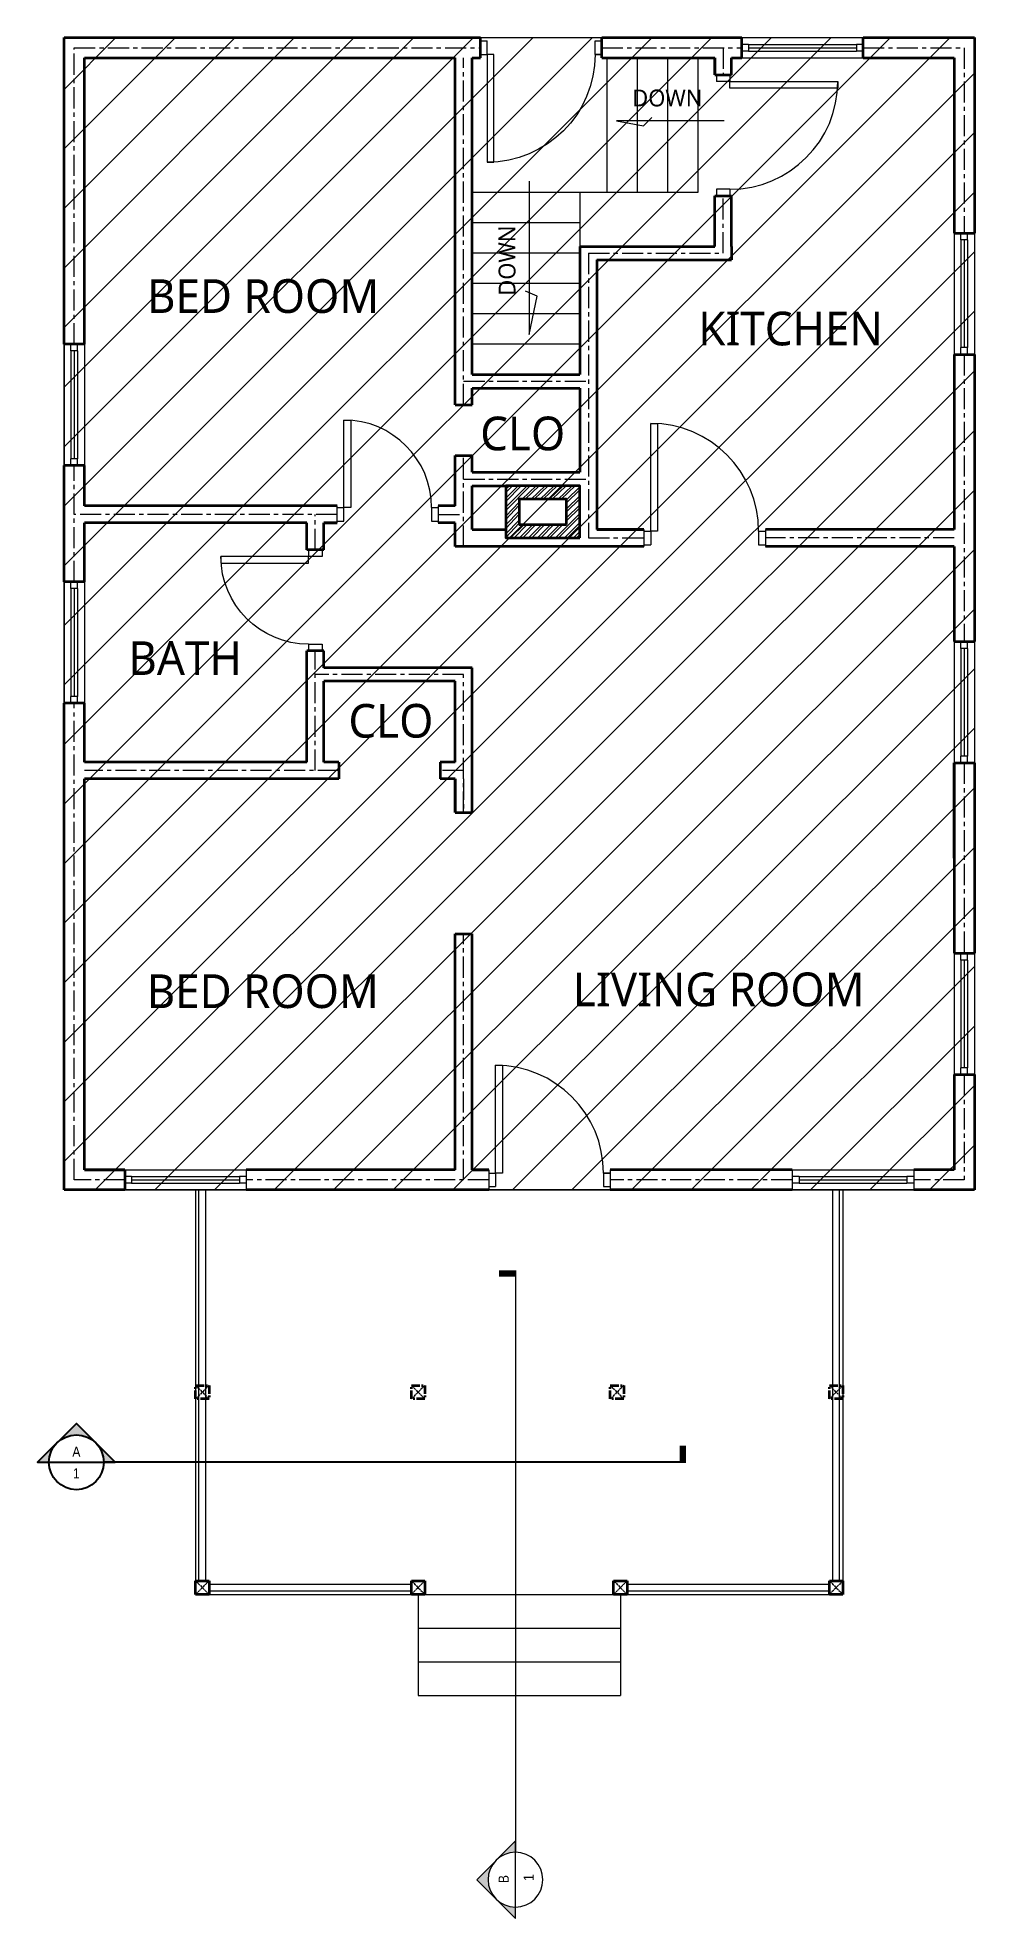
# Model space of a CAD drawing. Header units: inches. Extents: x -562 to 8953, y -6490 to -2066.
# Drawn here: x 6155 to 6433, y -3670 to -3111 of the extents above; entities that cross this region are included whole.
import ezdxf
from ezdxf.enums import TextEntityAlignment as Align

# ---------------------------------------------------------------- set-up
doc = ezdxf.new("R2010")
doc.units = ezdxf.units.IN
doc.header["$MEASUREMENT"] = 0
doc.linetypes.add('CENTER', pattern=[2, 1.25, -0.25, 0.25, -0.25])
for name, color, linetype, lineweight in [('cen', 10, 'CENTER', 9), ('DIM', 1, 'Continuous', 9), ('exsist building view line', 8, 'Continuous', 13), ('wall', 70, 'Continuous', 35), ('wall view line', 70, 'Continuous', 13), ('window', 160, 'Continuous', 13), ('wood', 40, 'Continuous', 9)]:
    doc.layers.add(name, color=color, linetype=linetype, lineweight=lineweight)
doc.layers.add('HA', color=7, linetype='Continuous', lineweight=0, true_color=0x999999)
doc.layers.add('RCP-MRKR', color=2, linetype='Continuous')
doc.styles.add('ARCH-D', font='arch-d.shx', dxfattribs={"width": 0.9})

msp = doc.modelspace()

# ---------------------------------------------------------------- texts
at = {"color": 252, "true_color": 0x939598, "attachment_point": 1}
for s, width, insert, char_height in [('{\\fYu Gothic UI|b0|i0|c128|p34;DOWN}', 48.5081, (6331.24, -3126.85), 5), ('{\\fYu Gothic UI|b0|i0|c128|p34;BED ROOM}', 77.8826, (6187.31, -3183.14), 10), ('{\\fYu Gothic UI|b0|i0|c128|p34;KITCHEN}', 56.1782, (6350.83, -3192.77), 10), ('{\\fYu Gothic UI|b0|i0|c128|p34;CLO}', 48.5081, (6286.14, -3223.91), 10), ('{\\fYu Gothic UI|b0|i0|c128|p34;BATH}', 34.6296, (6181.78, -3290.57), 10), ('{\\fYu Gothic UI|b0|i0|c128|p34;CLO}', 48.5081, (6247.05, -3309.19), 10), ('{\\fYu Gothic UI|b0|i0|c128|p34;BED ROOM}', 77.8826, (6187.21, -3389.44), 10), ('{\\fYu Gothic UI|b0|i0|c128|p34;LIVING ROOM}', 94.7034, (6313.64, -3388.9), 10)]:
    msp.add_mtext_dynamic_manual_height_columns(s, width=width, gutter_width=1, heights=[0], dxfattribs=dict(at, insert=insert, char_height=char_height))
at = {"color": 252, "true_color": 0x939598, "insert": (6291.64, -3188.05), "char_height": 5, "attachment_point": 1, "rotation": 90.2388}
msp.add_mtext_dynamic_manual_height_columns('{\\fYu Gothic UI|b0|i0|c128|p34;DOWN}', width=22.5335, gutter_width=1, heights=[0], dxfattribs=at)

# ---------------------------------------------------------------- blocks, each defined once
blk = doc.blocks.new('door36')
at = {"layer": 'wood', "color": 252, "true_color": 0x939598}
for p, q in [((2, 5), (2, 37)), ((2, 37), (4, 37)), ((4, 37), (4, 5)), ((0, 6), (0, 0)), ((36, 6), (36, 0)), ((0, 5), (2, 5)), ((0, 5), (2, 5)), ((0, 1), (2, 1)), ((2, 5), (2, 1)), ((4, 5), (2, 5)), ((34, 5), (36, 5)), ((36, 5), (34, 5)), ((34, 5), (34, 1)), ((34, 1), (36, 1))]:
    blk.add_line(p, q, dxfattribs=at)
blk.add_arc((2, 5), 32, 0, 90, dxfattribs=at)
blk = doc.blocks.new('window')
at = {"layer": 'window', "color": 252, "true_color": 0x939598}
for p, q in [((0, 6), (0, 0)), ((0, 6), (36, 6)), ((36, 6), (36, 0)), ((2, 4), (0, 4)), ((2, 2), (0, 2)), ((0, 0), (36, 0)), ((2, 4), (2, 2)), ((2, 4), (34, 4)), ((2, 3), (34, 3)), ((2, 2), (34, 2)), ((34, 4), (34, 2)), ((36, 4), (34, 4)), ((36, 2), (34, 2))]:
    blk.add_line(p, q, dxfattribs=at)
blk = doc.blocks.new('small door')
at = {"layer": 'wood', "color": 252, "true_color": 0x939598}
for p, q in [((2, 4.5), (2, 36.5)), ((2, 36.5), (4, 36.5)), ((4, 36.5), (4, 4.5)), ((0, 5), (0, 0)), ((0, 4.5), (2, 4.5)), ((0, 0.5), (2, 0.5)), ((2, 4.5), (2, 0.5)), ((4, 4.5), (2, 4.5)), ((34, 4.5), (34, 0.5)), ((34, 4.5), (36, 4.5)), ((34, 0.5), (36, 0.5)), ((36, 5), (36, 0))]:
    blk.add_line(p, q, dxfattribs=at)
blk.add_arc((2, 4.5), 32, 0, 90, dxfattribs=at)
blk = doc.blocks.new('ddd')
at = {"layer": 'wood', "color": 252, "true_color": 0x939598}
for p, q in [((2, 4.5), (2, 30.5)), ((2, 30.5), (4, 30.5)), ((4, 30.5), (4, 4.5)), ((0, 0), (0, 5)), ((0, 4.5), (2, 4.5)), ((0, 0.5), (2, 0.5)), ((2, 0.5), (2, 4.5)), ((4, 4.5), (2, 4.5)), ((28, 4.5), (28, 0.5)), ((28, 4.5), (30, 4.5)), ((28, 0.5), (30, 0.5)), ((30, 5), (30, 0))]:
    blk.add_line(p, q, dxfattribs=at)
blk.add_arc((2, 4.5), 26, 0, 90, dxfattribs=at)
blk = doc.blocks.new('4X9 POST')
at = {"layer": 'cen', "ltscale": 0.5}
for p, q in [((2, 2), (-2, -2)), ((-2, 2), (2, -2))]:
    blk.add_line(p, q, dxfattribs=at)
at = {"layer": 'wall', "color": 2, "linetype": 'CENTER', "ltscale": 2}
for p, q in [((-2, -2), (-2, 2)), ((-2, 2), (2, 2)), ((2, 2), (2, -2)), ((2, -2), (-2, -2))]:
    blk.add_line(p, q, dxfattribs=at)
blk = doc.blocks.new('Anno_Arrow_A2')
at = {"linetype": 'ByBlock', "lineweight": -2}
h = blk.add_hatch(color=0, dxfattribs=at)
h.paths.add_polyline_path([(-1.77, 1.77), (-3.54, 0), (-2.5, 0, -0.198912)])
h.paths.add_polyline_path([(0, 3.54), (-1.77, 1.77, -0.414214), (1.77, 1.77)])
h.paths.add_polyline_path([(2.37, 1.16), (2.25, 1.1, -0.114349), (2.5, 0), (3.54, 0)])
h.paths.add_polyline_path([(1.77, 1.77, -0.082683), (2.25, 1.1), (2.37, 1.16)])
at = {"color": 0, "linetype": 'ByBlock', "lineweight": -2}
blk.add_lwpolyline([(-2.5, 0), (-3.54, 0), (0, 3.54), (3.54, 0), (2.5, 0)], dxfattribs=at)
blk = doc.blocks.new('*U257')
at = {"color": 3}
blk.add_line((-5.65, 0), (-0.254, 0), dxfattribs=at)
at = {"color": 7, "linetype": 'ByBlock', "lineweight": -2}
blk.add_line((0.254, 0), (-0.254, 0), dxfattribs=at)
at = {"color": 3, "const_width": 0.06}
blk.add_lwpolyline([(-5.621, -0.154), (-5.621, -0.002)], dxfattribs=at)
at = {"color": 4, "linetype": 'ByBlock', "lineweight": -2}
blk.add_circle((0, 0), 0.254, dxfattribs=at)
at = {"color": 3, "xscale": -0.10155603173625, "yscale": 0.10155603173625, "zscale": 0.10155603173625, "rotation": 180}
blk.add_blockref('Anno_Arrow_A2', (0, 0), dxfattribs=at)
at = {"color": 0, "linetype": 'ByBlock', "lineweight": -2, "style": 'ARCH-D', "width": 0.9}
blk.add_attdef('#', text='', height=0.0938, dxfattribs=at).set_placement((0, 0.055), align=Align.CENTER)
blk.add_attdef('SHT', text='', height=0.0938, dxfattribs=at).set_placement((0, -0.051), align=Align.TOP_CENTER)
blk = doc.blocks.new('rrr')
at = {"color": 7, "linetype": 'ByBlock', "lineweight": -2}
blk.add_line((34.92, 91.62), (34.92, 75.37), dxfattribs=at)
at = {"color": 3}
blk.add_line((34.92, -97.32), (34.92, 75.37), dxfattribs=at)
at = {"color": 3, "const_width": 1.92}
blk.add_lwpolyline([(30, -96.37), (34.87, -96.37)], dxfattribs=at)
at = {"color": 4, "linetype": 'ByBlock', "lineweight": -2}
blk.add_circle((34.92, 83.5), 8.12, dxfattribs=at)
at = {"color": 3, "xscale": 3.24979301556, "yscale": 3.24979301556, "zscale": 3.24979301556, "rotation": 90}
blk.add_blockref('Anno_Arrow_A2', (34.92, 83.5), dxfattribs=at)
at = {"color": 0, "linetype": 'ByBlock', "lineweight": -2, "style": 'ARCH-D', "width": 0.9}
blk.add_attdef('B', text='', height=3, rotation=90, dxfattribs=at).set_placement((29.91, 83.33), align=Align.TOP_CENTER)
blk.add_attdef('1', text='', height=3, rotation=90, dxfattribs=at).set_placement((40.33, 82.87), align=Align.CENTER)

# ---------------------------------------------------------------- hatches: boundary and pattern name
at = {"layer": 'exsist building view line', "ltscale": 100}
h = msp.add_hatch(dxfattribs=at)
h.set_pattern_fill('ANSI31', color=256)
h.paths.add_polyline_path([(6282.99, -3240.16), (6314.32, -3240.16), (6314.32, -3216.16), (6282.99, -3216.16)], flags=9)
h.paths.add_polyline_path([(6183.5, -3199.39), (6260.74, -3199.39), (6260.74, -3175.4), (6183.5, -3175.4)], flags=9)
h.paths.add_polyline_path([(6177.97, -3306.65), (6217.99, -3306.65), (6217.99, -3282.66), (6177.97, -3282.66)], flags=9)
at = {"layer": 'HA', "ltscale": 100}
h = msp.add_hatch(dxfattribs=at)
h.set_pattern_fill('ANSI31', color=256, scale=100)
h.set_pattern_definition([(45, (-221.075, 0), (-8.838835, 8.838835), [])])
h.paths.add_polyline_path([(6162.73, -3111.43), (6432.73, -3111.43), (6432.73, -3453.43), (6162.73, -3453.43)])
at = {"layer": 'wall view line', "true_color": 0x939598}
h = msp.add_hatch(dxfattribs=at)
h.set_pattern_fill('ANSI32', color=252, scale=5)
h.set_pattern_definition([(45, (24527313.0394, -40408547.1634), (-1.325825214725, 1.325825214725), []), (45, (24527313.9233, -40408547.1634), (-1.325825214725, 1.325825214725), [])])
h.paths.add_polyline_path([(6311.73, -3255.93), (6311.73, -3248.43), (6297.73, -3248.43), (6297.73, -3255.93)], flags=16)
h.paths.add_polyline_path([(6315.73, -3259.93), (6315.73, -3244.43), (6293.73, -3244.43), (6293.73, -3259.93)])

# ---------------------------------------------------------------- linework, layer by layer
at = {"layer": 'cen', "color": 252, "ltscale": 5, "true_color": 0x939598}
for p, q in [((6165.73, -3114.43), (6286.23, -3114.43)), ((6165.73, -3202.43), (6165.73, -3114.43)), ((6322.23, -3114.43), (6363.73, -3114.43)), ((6358.23, -3114.43), (6358.23, -3122.43)), ((6399.73, -3114.43), (6429.73, -3114.43)), ((6429.73, -3114.43), (6429.73, -3169.43)), ((6281.23, -3220.43), (6281.23, -3117.43)), ((6358.23, -3175.43), (6358.23, -3158.43)), ((6318.23, -3175.43), (6318.23, -3259.93)), ((6318.23, -3175.43), (6358.23, -3175.43)), ((6429.73, -3205.43), (6429.73, -3290.68)), ((6281.23, -3213.43), (6318.23, -3213.43)), ((6281.23, -3262.43), (6281.23, -3235.43)), ((6165.73, -3272.93), (6165.73, -3238.43)), ((6281.23, -3242.43), (6318.23, -3242.43)), ((6243.73, -3252.93), (6165.73, -3252.93)), ((6237.23, -3263.43), (6237.23, -3252.93)), ((6273.73, -3252.93), (6281.23, -3252.93)), ((6318.23, -3259.93), (6334.73, -3259.93)), ((6426.73, -3259.93), (6370.73, -3259.93)), ((6237.23, -3328.93), (6237.23, -3293.43)), ((6281.23, -3300.43), (6237.23, -3300.43)), ((6281.23, -3341.43), (6281.23, -3300.43)), ((6165.73, -3450.43), (6165.73, -3308.93)), ((6244.23, -3328.93), (6168.73, -3328.93)), ((6281.23, -3328.93), (6274.23, -3328.93)), ((6281.23, -3331.43), (6281.23, -3341.43)), ((6429.73, -3326.68), (6429.73, -3383.18)), ((6281.23, -3450.43), (6281.23, -3377.43)), ((6429.73, -3419.18), (6429.73, -3450.43)), ((6180.73, -3450.43), (6165.73, -3450.43)), ((6288.73, -3450.43), (6216.73, -3450.43)), ((6378.73, -3450.43), (6324.73, -3450.43)), ((6429.73, -3450.43), (6414.73, -3450.43))]:
    msp.add_line(p, q, dxfattribs=at)
at = {"layer": 'cen', "ltscale": 0.5}
for p, q in [((6269.73, -3511.43), (6265.73, -3515.43)), ((6265.73, -3511.43), (6269.73, -3515.43)), ((6205.73, -3569.43), (6201.73, -3573.43)), ((6201.73, -3569.43), (6205.73, -3573.43)), ((6269.73, -3569.43), (6265.73, -3573.43)), ((6265.73, -3569.43), (6269.73, -3573.43)), ((6329.73, -3569.43), (6325.73, -3573.43)), ((6325.73, -3569.43), (6329.73, -3573.43)), ((6393.73, -3569.43), (6389.73, -3573.43)), ((6389.73, -3569.43), (6393.73, -3573.43))]:
    msp.add_line(p, q, dxfattribs=at)
at = {"layer": 'DIM', "color": 252, "lineweight": 13, "ltscale": 100}
msp.add_lwpolyline([(6162.73, -3111.43), (6432.73, -3111.43), (6432.73, -3453.43), (6162.73, -3453.43)], close=True, dxfattribs=at)
at = {"layer": 'wall', "color": 252, "true_color": 0x939598}
for p, q in [((6162.73, -3111.43), (6286.23, -3111.43)), ((6162.73, -3202.43), (6162.73, -3111.43)), ((6286.23, -3117.43), (6286.23, -3111.43)), ((6322.23, -3111.43), (6363.73, -3111.43)), ((6322.23, -3117.43), (6322.23, -3111.43)), ((6363.73, -3117.43), (6363.73, -3111.43)), ((6399.73, -3111.43), (6432.73, -3111.43)), ((6399.73, -3117.43), (6399.73, -3111.43)), ((6432.73, -3111.43), (6432.73, -3169.43)), ((6168.73, -3117.43), (6278.73, -3117.43)), ((6168.73, -3202.43), (6168.73, -3117.43)), ((6278.73, -3220.43), (6278.73, -3117.43)), ((6283.73, -3117.43), (6286.23, -3117.43)), ((6283.73, -3211.43), (6283.73, -3117.43)), ((6322.23, -3117.43), (6355.73, -3117.43)), ((6355.73, -3122.43), (6355.73, -3117.43)), ((6355.73, -3117.43), (6355.73, -3122.43)), ((6360.73, -3117.43), (6363.73, -3117.43)), ((6360.73, -3122.43), (6360.73, -3117.43)), ((6360.73, -3117.43), (6363.73, -3117.43)), ((6399.73, -3117.43), (6426.73, -3117.43)), ((6426.73, -3117.43), (6426.73, -3169.43)), ((6355.73, -3122.43), (6360.73, -3122.43)), ((6355.73, -3173.43), (6355.73, -3158.43)), ((6355.73, -3158.43), (6360.73, -3158.43)), ((6360.73, -3173.43), (6360.73, -3158.43)), ((6426.73, -3169.43), (6432.73, -3169.43)), ((6315.73, -3173.43), (6315.73, -3211.43)), ((6315.73, -3173.43), (6355.73, -3173.43)), ((6320.73, -3173.43), (6355.73, -3173.43)), ((6360.73, -3173.43), (6360.73, -3177.43)), ((6320.73, -3177.43), (6360.73, -3177.43)), ((6320.73, -3177.43), (6320.73, -3257.43)), ((6168.73, -3202.43), (6162.73, -3202.43)), ((6426.73, -3205.43), (6426.73, -3257.43)), ((6426.73, -3205.43), (6432.73, -3205.43)), ((6432.73, -3205.43), (6432.73, -3290.68)), ((6283.73, -3211.43), (6315.73, -3211.43)), ((6278.73, -3220.43), (6283.73, -3220.43)), ((6283.73, -3220.43), (6283.73, -3215.43)), ((6283.73, -3220.43), (6283.73, -3215.43)), ((6283.73, -3215.43), (6315.73, -3215.43)), ((6315.73, -3215.43), (6315.73, -3240.43)), ((6278.73, -3250.43), (6278.73, -3235.43)), ((6278.73, -3250.43), (6278.73, -3235.43)), ((6278.73, -3235.43), (6283.73, -3235.43)), ((6283.73, -3240.43), (6283.73, -3235.43)), ((6162.73, -3272.93), (6162.73, -3238.43)), ((6168.73, -3238.43), (6162.73, -3238.43)), ((6168.73, -3250.43), (6168.73, -3238.43)), ((6168.73, -3250.43), (6168.73, -3238.43)), ((6283.73, -3240.43), (6315.73, -3240.43)), ((6283.73, -3257.43), (6283.73, -3244.43)), ((6283.73, -3244.43), (6293.73, -3244.43)), ((6243.73, -3250.43), (6168.73, -3250.43)), ((6278.73, -3250.43), (6273.73, -3250.43)), ((6278.73, -3250.43), (6273.73, -3250.43)), ((6234.73, -3255.43), (6168.73, -3255.43)), ((6168.73, -3272.93), (6168.73, -3255.43)), ((6234.73, -3263.43), (6234.73, -3255.43)), ((6243.73, -3255.43), (6239.73, -3255.43)), ((6239.73, -3263.43), (6239.73, -3255.43)), ((6239.73, -3255.43), (6243.73, -3255.43)), ((6239.73, -3255.43), (6243.73, -3255.43)), ((6278.73, -3255.43), (6273.73, -3255.43)), ((6278.73, -3262.43), (6278.73, -3255.43)), ((6283.73, -3257.43), (6293.73, -3257.43)), ((6334.73, -3257.43), (6320.73, -3257.43)), ((6320.73, -3257.43), (6334.73, -3257.43)), ((6426.73, -3257.43), (6370.73, -3257.43)), ((6239.73, -3263.43), (6234.73, -3263.43)), ((6283.73, -3262.43), (6278.73, -3262.43)), ((6334.73, -3262.43), (6283.73, -3262.43)), ((6426.73, -3262.43), (6370.73, -3262.43)), ((6426.73, -3262.43), (6426.73, -3290.68)), ((6168.73, -3272.93), (6162.73, -3272.93)), ((6426.73, -3290.68), (6432.73, -3290.68)), ((6234.73, -3326.43), (6234.73, -3293.43)), ((6239.73, -3293.43), (6234.73, -3293.43)), ((6239.73, -3298.43), (6239.73, -3293.43)), ((6239.73, -3298.43), (6239.73, -3293.43)), ((6278.73, -3298.43), (6239.73, -3298.43)), ((6283.73, -3298.43), (6278.73, -3298.43)), ((6283.73, -3341.43), (6283.73, -3298.43)), ((6239.73, -3326.43), (6239.73, -3302.43)), ((6278.73, -3302.43), (6239.73, -3302.43)), ((6278.73, -3326.43), (6278.73, -3302.43)), ((6162.73, -3453.43), (6162.73, -3308.93)), ((6168.73, -3308.93), (6162.73, -3308.93)), ((6168.73, -3326.43), (6168.73, -3308.93)), ((6234.73, -3326.43), (6168.73, -3326.43)), ((6244.23, -3326.43), (6239.73, -3326.43)), ((6244.23, -3326.43), (6244.23, -3331.43)), ((6278.73, -3326.43), (6274.23, -3326.43)), ((6274.23, -3326.43), (6274.23, -3331.43)), ((6244.23, -3331.43), (6168.73, -3331.43)), ((6168.73, -3447.43), (6168.73, -3331.43)), ((6278.73, -3331.43), (6274.23, -3331.43)), ((6278.73, -3341.43), (6278.73, -3331.43)), ((6278.73, -3331.43), (6278.73, -3341.43)), ((6426.73, -3326.68), (6426.73, -3383.18)), ((6426.73, -3354.93), (6426.73, -3326.68)), ((6426.73, -3326.68), (6432.73, -3326.68)), ((6432.73, -3326.68), (6432.73, -3383.18)), ((6168.73, -3338.43), (6168.73, -3337.43)), ((6278.73, -3338.43), (6278.73, -3337.43)), ((6278.73, -3341.43), (6283.73, -3341.43)), ((6278.73, -3447.43), (6278.73, -3377.43)), ((6278.73, -3377.43), (6283.73, -3377.43)), ((6283.73, -3447.43), (6283.73, -3377.43)), ((6426.73, -3383.18), (6432.73, -3383.18)), ((6426.73, -3419.18), (6426.73, -3447.43)), ((6426.73, -3419.18), (6432.73, -3419.18)), ((6432.73, -3419.18), (6432.73, -3453.43)), ((6180.73, -3447.43), (6168.73, -3447.43)), ((6168.73, -3447.43), (6180.73, -3447.43)), ((6180.73, -3447.43), (6180.73, -3453.43)), ((6278.73, -3447.43), (6216.73, -3447.43)), ((6288.73, -3447.43), (6283.73, -3447.43)), ((6283.73, -3447.43), (6288.73, -3447.43)), ((6378.73, -3447.43), (6324.73, -3447.43)), ((6426.73, -3447.43), (6414.73, -3447.43)), ((6426.73, -3447.43), (6414.73, -3447.43)), ((6180.73, -3453.43), (6162.73, -3453.43)), ((6288.73, -3453.43), (6216.73, -3453.43)), ((6378.73, -3453.43), (6324.73, -3453.43)), ((6432.73, -3453.43), (6414.73, -3453.43))]:
    msp.add_line(p, q, dxfattribs=at)
at = {"layer": 'wall', "color": 2, "linetype": 'CENTER', "ltscale": 2}
for p, q in [((6265.73, -3515.43), (6265.73, -3511.43)), ((6265.73, -3511.43), (6269.73, -3511.43)), ((6269.73, -3515.43), (6265.73, -3515.43)), ((6269.73, -3511.43), (6269.73, -3515.43))]:
    msp.add_line(p, q, dxfattribs=at)
at = {"layer": 'wall', "color": 2, "ltscale": 2}
for p, q in [((6201.73, -3573.43), (6201.73, -3569.43)), ((6201.73, -3569.43), (6205.73, -3569.43)), ((6205.73, -3569.43), (6205.73, -3573.43)), ((6265.73, -3573.43), (6265.73, -3569.43)), ((6265.73, -3569.43), (6269.73, -3569.43)), ((6269.73, -3569.43), (6269.73, -3573.43)), ((6325.73, -3573.43), (6325.73, -3569.43)), ((6325.73, -3569.43), (6329.73, -3569.43)), ((6329.73, -3569.43), (6329.73, -3573.43)), ((6389.73, -3573.43), (6389.73, -3569.43)), ((6389.73, -3569.43), (6393.73, -3569.43)), ((6393.73, -3569.43), (6393.73, -3573.43)), ((6205.73, -3573.43), (6201.73, -3573.43)), ((6269.73, -3573.43), (6265.73, -3573.43)), ((6329.73, -3573.43), (6325.73, -3573.43)), ((6393.73, -3573.43), (6389.73, -3573.43))]:
    msp.add_line(p, q, dxfattribs=at)
at = {"layer": 'wall', "color": 252, "true_color": 0x939598}
for points in [[(6315.73, -3259.93), (6315.73, -3244.43), (6293.73, -3244.43), (6293.73, -3259.93)], [(6311.73, -3255.93), (6311.73, -3248.43), (6297.73, -3248.43), (6297.73, -3255.93)]]:
    msp.add_lwpolyline(points, close=True, dxfattribs=at)
at = {"layer": 'wall view line', "color": 252, "true_color": 0x939598}
for p, q in [((6283.73, -3117.43), (6286.23, -3117.43)), ((6323.73, -3117.43), (6323.73, -3157.43)), ((6332.73, -3117.43), (6332.73, -3157.43)), ((6341.73, -3117.43), (6341.73, -3157.43)), ((6355.73, -3117.43), (6350.73, -3117.43)), ((6350.73, -3117.43), (6350.73, -3157.43)), ((6358.54, -3136.16), (6326.54, -3136.16)), ((6326.54, -3136.16), (6334.54, -3137.66)), ((6334.54, -3137.66), (6337.04, -3135.16)), ((6315.73, -3157.43), (6283.73, -3157.43)), ((6300.65, -3154), (6300.65, -3199.51)), ((6350.73, -3157.43), (6315.73, -3157.43)), ((6315.73, -3157.43), (6315.73, -3173.43)), ((6315.73, -3166.43), (6283.73, -3166.43)), ((6315.73, -3175.43), (6283.73, -3175.43)), ((6315.73, -3184.43), (6283.73, -3184.43)), ((6303.04, -3188.16), (6299.54, -3186.66)), ((6300.65, -3199.51), (6303.04, -3188.16)), ((6315.73, -3193.43), (6283.73, -3193.43)), ((6315.73, -3202.43), (6283.73, -3202.43)), ((6283.73, -3235.43), (6283.73, -3240.43)), ((6162.73, -3453.43), (6432.73, -3453.43)), ((6297.73, -3453.43), (6297.73, -3453.43))]:
    msp.add_line(p, q, dxfattribs=at)
at = {"layer": 'wall view line'}
for p, q in [((6201.73, -3453.43), (6201.73, -3573.43)), ((6393.73, -3453.43), (6393.73, -3573.43)), ((6201.73, -3573.43), (6393.73, -3573.43)), ((6267.73, -3573.43), (6267.73, -3603.43)), ((6327.73, -3573.43), (6327.73, -3603.43)), ((6267.73, -3583.43), (6327.73, -3583.43)), ((6267.73, -3593.43), (6327.73, -3593.43)), ((6267.73, -3603.43), (6327.73, -3603.43))]:
    msp.add_line(p, q, dxfattribs=at)
at = {"layer": 'wood', "color": 2}
for p, q in [((6202.73, -3569.43), (6202.73, -3453.43)), ((6204.73, -3569.43), (6204.73, -3453.43)), ((6390.73, -3569.43), (6390.73, -3453.43)), ((6392.73, -3569.43), (6392.73, -3453.43)), ((6205.73, -3570.43), (6265.73, -3570.43)), ((6329.73, -3570.43), (6389.73, -3570.43)), ((6205.73, -3572.43), (6265.73, -3572.43)), ((6329.73, -3572.43), (6389.73, -3572.43))]:
    msp.add_line(p, q, dxfattribs=at)

# ---------------------------------------------------------------- block references
at = {"layer": 'RCP-MRKR'}
ref = msp.add_blockref('*U257', (6166.36, -3534.24), dxfattribs=dict(at, xscale=32, yscale=32, zscale=32, rotation=180))
ref.add_attrib('#', '1', dxfattribs={"layer": '0', "color": 0, "linetype": 'ByBlock', "lineweight": -2, "height": 3, "style": 'ARCH-D', "width": 0.9}).set_placement((6166.36, -3539), align=Align.CENTER)
ref.add_attrib('SHT', 'A', dxfattribs={"layer": '0', "color": 0, "linetype": 'ByBlock', "lineweight": -2, "height": 3, "style": 'ARCH-D', "width": 0.9}).set_placement((6166.36, -3529.62), align=Align.TOP_CENTER)
at = {"layer": 'wall', "color": 252, "true_color": 0x939598, "xscale": -1, "rotation": 90}
msp.add_blockref('ddd', (6239.73, -3263.43), dxfattribs=at)
at = {"layer": 'wall view line', "color": 252, "true_color": 0x939598}
for name, p in [('window', (6363.73, -3117.43)), ('ddd', (6243.73, -3255.43)), ('small door', (6334.73, -3262.43)), ('window', (6180.73, -3453.43)), ('window', (6378.73, -3453.43))]:
    msp.add_blockref(name, p, dxfattribs=at)
at = {"layer": 'wall view line', "color": 252, "true_color": 0x939598, "rotation": 270}
for name, p in [('small door', (6355.73, -3122.43)), ('window', (6426.73, -3169.43)), ('window', (6162.73, -3202.43)), ('window', (6162.73, -3272.93)), ('window', (6426.73, -3290.68)), ('window', (6426.73, -3383.18))]:
    msp.add_blockref(name, p, dxfattribs=at)
at = {"layer": 'wall view line'}
for p in [(6203.73, -3513.43), (6326.73, -3513.43), (6391.73, -3513.43)]:
    msp.add_blockref('4X9 POST', p, dxfattribs=at)
at = {"layer": 'wood', "color": 252, "true_color": 0x939598, "xscale": -1, "rotation": 180}
msp.add_blockref('door36', (6286.23, -3111.43), dxfattribs=at)
at = {"layer": 'wood', "color": 252, "true_color": 0x939598}
msp.add_blockref('door36', (6288.73, -3453.43), dxfattribs=at)
at = {"layer": 'wood', "color": 255}
ref = msp.add_blockref('rrr', (6261.69, -3574.61), dxfattribs=dict(at, xscale=-1, rotation=180))
ref.add_attrib('B', 'B', dxfattribs={"layer": '0', "color": 0, "linetype": 'ByBlock', "lineweight": -2, "height": 3, "rotation": 90, "style": 'ARCH-D', "width": 0.9}).set_placement((6291.6, -3657.94), align=Align.TOP_CENTER)
ref.add_attrib('1', '1', dxfattribs={"layer": '0', "color": 0, "linetype": 'ByBlock', "lineweight": -2, "height": 3, "rotation": 90, "style": 'ARCH-D', "width": 0.9}).set_placement((6302.02, -3657.48), align=Align.CENTER)

msp.set_redraw_order([(e.dxf.handle, doc.entitydb.next_handle()) for e in msp.query("TEXT MTEXT ATTDEF DIMENSION ARC_DIMENSION")])  # texts and dimensions are drawn at this point

doc.saveas('drawing.dxf')
